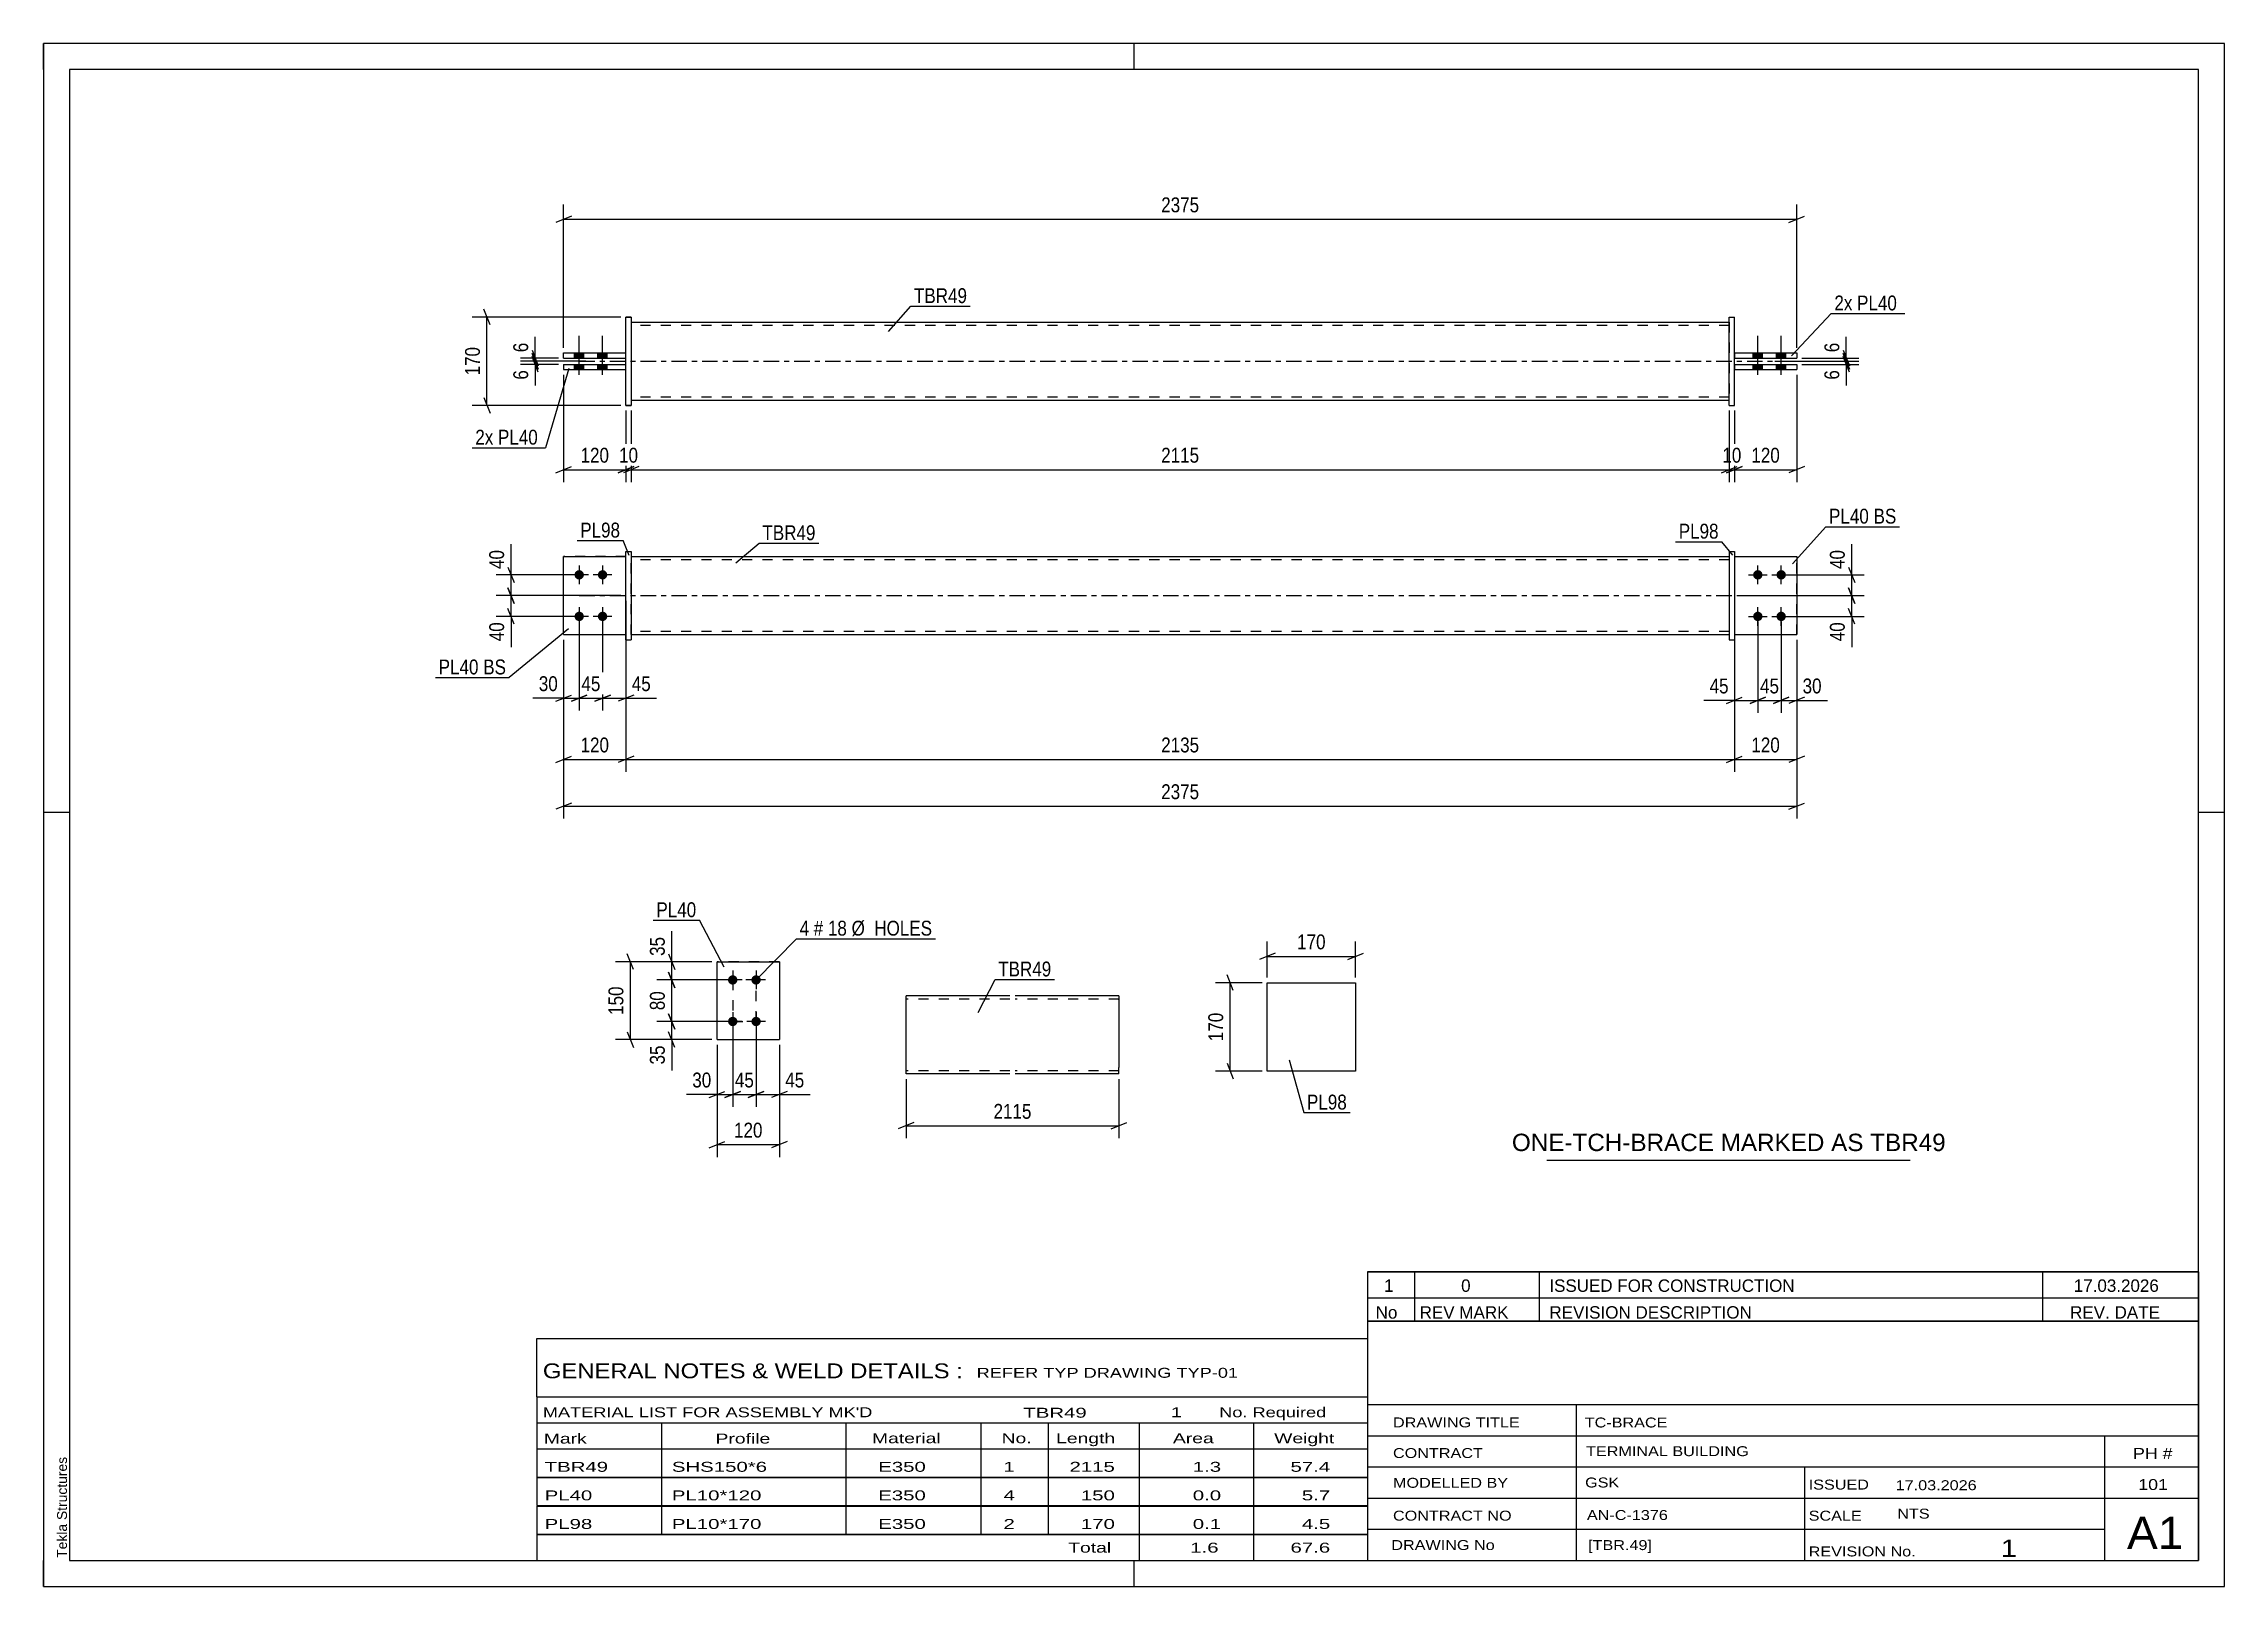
# Model space of a CAD drawing. Header units: millimetres. Extents: x 0 to 420, y 0 to 297.
import ezdxf

# ---------------------------------------------------------------- set-up
doc = ezdxf.new("R2010")
doc.units = ezdxf.units.MM
doc.linetypes.add('DXK_LINE_DOT2', pattern=[3.9198, 1.9599, -1.9599])
doc.linetypes.add('DXK_LINE_DOT3', pattern=[5.9187, 2.979, -0.9799, 0.9799, -0.9799])
doc.styles.add('Arial', font='ARIAL.TTF', dxfattribs={"height": 0.2})
doc.styles.add('Arial Narrow', font='ARIALN.TTF', dxfattribs={"height": 0.2})

# ---------------------------------------------------------------- blocks, each defined once
blk = doc.blocks.new('Unknown-580604737-1163')
at = {"color": 5, "linetype": 'Continuous'}
for p, q in [((420, 297), (0, 297)), ((0, 297), (0, 0)), ((0, 292), (0, 297)), ((210, 292), (210, 297)), ((420, 0), (420, 297)), ((415, 292), (5, 292)), ((5, 292), (5, 5)), ((415, 5), (415, 292)), ((5, 149), (0, 149)), ((420, 149), (415, 149)), ((0, 0), (0, 5)), ((5, 5), (415, 5)), ((210, 0), (210, 5)), ((0, 0), (420, 0))]:
    blk.add_line(p, q, dxfattribs=at)
at = {"color": 174, "linetype": 'Continuous', "style": 'Arial'}
blk.add_text('Tekla Structures', height=1.9102, rotation=90, dxfattribs=at).set_placement((4.5, 5.5))
blk = doc.blocks.new('Part-580604737-1799 - 1791')
at = {"color": 2, "linetype": 'Continuous'}
for p, q in [((325.64, 198.24), (337.64, 198.24)), ((337.64, 198.24), (337.64, 198.24)), ((337.64, 198.24), (337.64, 183.24)), ((325.64, 183.24), (337.64, 183.24)), ((337.64, 183.24), (337.64, 183.24))]:
    blk.add_line(p, q, dxfattribs=at)
at = {"color": 7, "linetype": 'DXK_LINE_DOT2'}
for p, q in [((325.64, 198.24), (325.64, 198.24)), ((325.64, 198.24), (325.64, 183.24)), ((325.64, 198.24), (337.64, 198.24)), ((325.64, 183.24), (337.64, 183.24))]:
    blk.add_line(p, q, dxfattribs=at)
blk = doc.blocks.new('Part-580604737-1804 - 1791')
at = {"color": 7, "linetype": 'DXK_LINE_DOT2'}
for p, q in [((325.64, 198.24), (325.64, 198.24)), ((325.64, 198.24), (325.64, 183.24)), ((325.64, 198.24), (337.64, 198.24)), ((325.64, 198.24), (337.64, 198.24)), ((337.64, 183.24), (337.64, 198.24)), ((325.64, 183.24), (337.64, 183.24)), ((325.64, 183.24), (337.64, 183.24)), ((337.64, 183.24), (337.64, 183.24))]:
    blk.add_line(p, q, dxfattribs=at)
blk = doc.blocks.new('Part-580604737-1809 - 1791')
at = {"color": 2, "linetype": 'Continuous'}
for p, q in [((112.15, 199.24), (113.15, 199.24)), ((112.15, 182.24), (112.15, 199.24)), ((113.15, 199.24), (113.15, 182.24)), ((112.15, 182.24), (113.15, 182.24)), ((112.15, 182.24), (112.15, 182.24))]:
    blk.add_line(p, q, dxfattribs=at)
at = {"color": 7, "linetype": 'DXK_LINE_DOT2'}
for p, q in [((112.15, 199.24), (113.15, 199.24)), ((112.15, 199.24), (112.15, 199.24)), ((113.15, 199.24), (113.15, 199.24)), ((112.15, 182.24), (113.15, 182.24))]:
    blk.add_line(p, q, dxfattribs=at)
blk = doc.blocks.new('Part-580604737-1814 - 1791')
at = {"color": 2, "linetype": 'Continuous'}
for p, q in [((100.15, 198.24), (112.15, 198.24)), ((100.15, 198.24), (100.15, 198.24)), ((100.15, 183.24), (100.15, 198.24)), ((100.15, 183.24), (112.15, 183.24)), ((100.15, 183.24), (100.15, 183.24))]:
    blk.add_line(p, q, dxfattribs=at)
at = {"color": 7, "linetype": 'DXK_LINE_DOT2'}
for p, q in [((112.15, 198.24), (100.15, 198.24)), ((100.15, 198.24), (100.15, 198.24)), ((112.15, 183.24), (112.15, 198.24)), ((100.15, 183.24), (112.15, 183.24)), ((112.15, 183.24), (112.15, 183.24))]:
    blk.add_line(p, q, dxfattribs=at)
blk = doc.blocks.new('Part-580604737-1819 - 1791')
at = {"color": 7, "linetype": 'DXK_LINE_DOT2'}
for p, q in [((100.15, 198.24), (112.15, 198.24)), ((112.15, 198.24), (100.15, 198.24)), ((100.15, 198.24), (100.15, 198.24)), ((100.15, 183.24), (100.15, 198.24)), ((112.15, 183.24), (112.15, 198.24)), ((100.15, 183.24), (112.15, 183.24)), ((100.15, 183.24), (112.15, 183.24)), ((112.15, 183.24), (112.15, 183.24))]:
    blk.add_line(p, q, dxfattribs=at)
blk = doc.blocks.new('Part-580604737-1824 - 1791')
at = {"color": 2, "linetype": 'Continuous'}
for p, q in [((324.64, 199.24), (324.64, 182.24)), ((324.64, 199.24), (325.64, 199.24)), ((325.64, 199.24), (325.64, 199.24)), ((325.64, 199.24), (325.64, 182.24)), ((324.64, 182.24), (325.64, 182.24))]:
    blk.add_line(p, q, dxfattribs=at)
at = {"color": 7, "linetype": 'DXK_LINE_DOT2'}
for p, q in [((324.64, 199.24), (325.64, 199.24)), ((324.64, 182.24), (325.64, 182.24))]:
    blk.add_line(p, q, dxfattribs=at)
blk = doc.blocks.new('Part-580604737-1829 - 1791')
at = {"color": 2, "linetype": 'Continuous'}
for p, q in [((113.15, 198.24), (324.64, 198.24)), ((113.15, 183.24), (324.64, 183.24))]:
    blk.add_line(p, q, dxfattribs=at)
at = {"color": 7, "linetype": 'DXK_LINE_DOT2'}
for p, q in [((113.15, 183.24), (113.15, 198.24)), ((324.64, 197.64), (113.15, 197.64)), ((324.64, 198.24), (324.64, 183.24)), ((324.64, 183.84), (113.15, 183.84))]:
    blk.add_line(p, q, dxfattribs=at)
at = {"color": 7, "linetype": 'DXK_LINE_DOT3'}
blk.add_line((103.15, 190.74), (334.64, 190.74), dxfattribs=at)
blk = doc.blocks.new('Bolt-580604737-1830 - 1791')
at = {"linetype": 'Continuous'}
for points in [[(330.14, 195.64), (330.33, 195.62), (330.51, 195.56), (330.67, 195.46), (330.81, 195.34), (330.92, 195.19), (331, 195.01), (331.04, 194.83), (331.04, 194.64), (331, 194.46), (330.92, 194.29), (330.81, 194.13), (330.67, 194.01), (330.51, 193.91), (330.33, 193.86), (330.14, 193.84), (329.96, 193.86), (329.78, 193.91), (329.62, 194.01), (329.48, 194.13), (329.36, 194.29), (329.29, 194.46), (329.25, 194.64), (329.25, 194.83), (329.29, 195.01), (329.36, 195.19), (329.48, 195.34), (329.62, 195.46), (329.78, 195.56), (329.96, 195.62)], [(334.64, 195.64), (334.83, 195.62), (335.01, 195.56), (335.17, 195.46), (335.31, 195.34), (335.42, 195.19), (335.5, 195.01), (335.54, 194.83), (335.54, 194.64), (335.5, 194.46), (335.42, 194.29), (335.31, 194.13), (335.17, 194.01), (335.01, 193.91), (334.83, 193.86), (334.64, 193.84), (334.46, 193.86), (334.28, 193.91), (334.12, 194.01), (333.98, 194.13), (333.86, 194.29), (333.79, 194.46), (333.75, 194.64), (333.75, 194.83), (333.79, 195.01), (333.86, 195.19), (333.98, 195.34), (334.12, 195.46), (334.28, 195.56), (334.46, 195.62)], [(330.14, 187.64), (330.33, 187.62), (330.51, 187.56), (330.67, 187.46), (330.81, 187.34), (330.92, 187.19), (331, 187.01), (331.04, 186.83), (331.04, 186.64), (331, 186.46), (330.92, 186.29), (330.81, 186.13), (330.67, 186.01), (330.51, 185.91), (330.33, 185.86), (330.14, 185.84), (329.96, 185.86), (329.78, 185.91), (329.62, 186.01), (329.48, 186.13), (329.36, 186.29), (329.29, 186.46), (329.25, 186.64), (329.25, 186.83), (329.29, 187.01), (329.36, 187.19), (329.48, 187.34), (329.62, 187.46), (329.78, 187.56), (329.96, 187.62)], [(334.64, 187.64), (334.83, 187.62), (335.01, 187.56), (335.17, 187.46), (335.31, 187.34), (335.42, 187.19), (335.5, 187.01), (335.54, 186.83), (335.54, 186.64), (335.5, 186.46), (335.42, 186.29), (335.31, 186.13), (335.17, 186.01), (335.01, 185.91), (334.83, 185.86), (334.64, 185.84), (334.46, 185.86), (334.28, 185.91), (334.12, 186.01), (333.98, 186.13), (333.86, 186.29), (333.79, 186.46), (333.75, 186.64), (333.75, 186.83), (333.79, 187.01), (333.86, 187.19), (333.98, 187.34), (334.12, 187.46), (334.28, 187.56), (334.46, 187.62)]]:
    blk.add_hatch(color=1, dxfattribs=at).paths.add_polyline_path(points)
at = {"color": 1, "linetype": 'Continuous'}
for p, q in [((328.34, 194.74), (331.94, 194.74)), ((330.14, 192.94), (330.14, 196.54)), ((332.84, 194.74), (336.44, 194.74)), ((334.64, 192.94), (334.64, 196.54)), ((328.34, 186.74), (331.94, 186.74)), ((330.14, 184.94), (330.14, 188.54)), ((332.84, 186.74), (336.44, 186.74)), ((334.64, 184.94), (334.64, 188.54))]:
    blk.add_line(p, q, dxfattribs=at)
blk = doc.blocks.new('Bolt-580604737-1831 - 1791')
at = {"linetype": 'Continuous'}
for points in [[(103.15, 195.64), (103.34, 195.62), (103.52, 195.56), (103.68, 195.46), (103.82, 195.34), (103.93, 195.19), (104.01, 195.01), (104.05, 194.83), (104.05, 194.64), (104.01, 194.46), (103.93, 194.29), (103.82, 194.13), (103.68, 194.01), (103.52, 193.91), (103.34, 193.86), (103.15, 193.84), (102.97, 193.86), (102.79, 193.91), (102.62, 194.01), (102.48, 194.13), (102.37, 194.29), (102.3, 194.46), (102.26, 194.64), (102.26, 194.83), (102.3, 195.01), (102.37, 195.19), (102.48, 195.34), (102.62, 195.46), (102.79, 195.56), (102.97, 195.62)], [(107.65, 195.64), (107.84, 195.62), (108.02, 195.56), (108.18, 195.46), (108.32, 195.34), (108.43, 195.19), (108.51, 195.01), (108.55, 194.83), (108.55, 194.64), (108.51, 194.46), (108.43, 194.29), (108.32, 194.13), (108.18, 194.01), (108.02, 193.91), (107.84, 193.86), (107.65, 193.84), (107.47, 193.86), (107.29, 193.91), (107.12, 194.01), (106.98, 194.13), (106.87, 194.29), (106.8, 194.46), (106.76, 194.64), (106.76, 194.83), (106.8, 195.01), (106.87, 195.19), (106.98, 195.34), (107.12, 195.46), (107.29, 195.56), (107.47, 195.62)], [(103.15, 187.64), (103.34, 187.62), (103.52, 187.56), (103.68, 187.46), (103.82, 187.34), (103.93, 187.19), (104.01, 187.01), (104.05, 186.83), (104.05, 186.64), (104.01, 186.46), (103.93, 186.29), (103.82, 186.13), (103.68, 186.01), (103.52, 185.91), (103.34, 185.86), (103.15, 185.84), (102.97, 185.86), (102.79, 185.91), (102.62, 186.01), (102.48, 186.13), (102.37, 186.29), (102.3, 186.46), (102.26, 186.64), (102.26, 186.83), (102.3, 187.01), (102.37, 187.19), (102.48, 187.34), (102.62, 187.46), (102.79, 187.56), (102.97, 187.62)], [(107.65, 187.64), (107.84, 187.62), (108.02, 187.56), (108.18, 187.46), (108.32, 187.34), (108.43, 187.19), (108.51, 187.01), (108.55, 186.83), (108.55, 186.64), (108.51, 186.46), (108.43, 186.29), (108.32, 186.13), (108.18, 186.01), (108.02, 185.91), (107.84, 185.86), (107.65, 185.84), (107.47, 185.86), (107.29, 185.91), (107.12, 186.01), (106.98, 186.13), (106.87, 186.29), (106.8, 186.46), (106.76, 186.64), (106.76, 186.83), (106.8, 187.01), (106.87, 187.19), (106.98, 187.34), (107.12, 187.46), (107.29, 187.56), (107.47, 187.62)]]:
    blk.add_hatch(color=1, dxfattribs=at).paths.add_polyline_path(points)
at = {"color": 1, "linetype": 'Continuous'}
for p, q in [((104.95, 194.74), (101.35, 194.74)), ((103.15, 196.54), (103.15, 192.94)), ((109.45, 194.74), (105.85, 194.74)), ((107.65, 196.54), (107.65, 192.94)), ((104.95, 186.74), (101.35, 186.74)), ((103.15, 188.54), (103.15, 184.94)), ((109.45, 186.74), (105.85, 186.74)), ((107.65, 188.54), (107.65, 184.94))]:
    blk.add_line(p, q, dxfattribs=at)
blk = doc.blocks.new('Bolt-580604737-2098 - 2086')
at = {"linetype": 'Continuous'}
for points in [[(102.25, 236.46), (104.05, 236.46), (104.05, 237.46), (102.25, 237.46)], [(102.25, 236.46), (104.05, 236.46), (104.05, 237.46), (102.25, 237.46)], [(102.25, 234.26), (104.05, 234.26), (104.05, 235.26), (102.25, 235.26)], [(102.25, 234.26), (104.05, 234.26), (104.05, 235.26), (102.25, 235.26)], [(106.75, 236.46), (108.55, 236.46), (108.55, 237.46), (106.75, 237.46)], [(106.75, 236.46), (108.55, 236.46), (108.55, 237.46), (106.75, 237.46)], [(106.75, 234.26), (108.55, 234.26), (108.55, 235.26), (106.75, 235.26)], [(106.75, 234.26), (108.55, 234.26), (108.55, 235.26), (106.75, 235.26)]]:
    blk.add_hatch(color=1, dxfattribs=at).paths.add_polyline_path(points)
at = {"color": 1, "linetype": 'Continuous'}
for p, q in [((103.15, 233.26), (103.15, 240.76)), ((103.15, 233.26), (103.15, 240.76)), ((107.65, 233.26), (107.65, 240.76)), ((107.65, 233.26), (107.65, 240.76)), ((102.25, 236.46), (102.25, 237.46)), ((102.25, 236.46), (102.25, 237.46)), ((102.25, 234.26), (102.25, 235.26)), ((102.25, 234.26), (102.25, 235.26)), ((104.05, 236.46), (104.05, 237.46)), ((104.05, 236.46), (104.05, 237.46)), ((104.05, 234.26), (104.05, 235.26)), ((104.05, 234.26), (104.05, 235.26)), ((106.75, 236.46), (106.75, 237.46)), ((106.75, 236.46), (106.75, 237.46)), ((106.75, 234.26), (106.75, 235.26)), ((106.75, 234.26), (106.75, 235.26)), ((108.55, 236.46), (108.55, 237.46)), ((108.55, 236.46), (108.55, 237.46)), ((108.55, 234.26), (108.55, 235.26)), ((108.55, 234.26), (108.55, 235.26))]:
    blk.add_line(p, q, dxfattribs=at)
blk = doc.blocks.new('Part-580604737-2115 - 2086')
at = {"color": 2, "linetype": 'Continuous'}
for p, q in [((100.15, 235.26), (112.15, 235.26)), ((100.15, 235.26), (100.15, 234.26)), ((100.15, 234.26), (112.15, 234.26))]:
    blk.add_line(p, q, dxfattribs=at)
at = {"color": 7, "linetype": 'DXK_LINE_DOT2'}
for p, q in [((100.15, 235.26), (112.15, 235.26)), ((112.15, 234.26), (112.15, 235.26)), ((100.15, 234.26), (112.15, 234.26))]:
    blk.add_line(p, q, dxfattribs=at)
blk = doc.blocks.new('Bolt-580604737-2099 - 2086')
at = {"linetype": 'Continuous'}
for points in [[(331.04, 237.46), (329.24, 237.46), (329.24, 236.46), (331.04, 236.46)], [(331.04, 237.46), (329.24, 237.46), (329.24, 236.46), (331.04, 236.46)], [(331.04, 235.26), (329.24, 235.26), (329.24, 234.26), (331.04, 234.26)], [(331.04, 235.26), (329.24, 235.26), (329.24, 234.26), (331.04, 234.26)], [(335.54, 237.46), (333.74, 237.46), (333.74, 236.46), (335.54, 236.46)], [(335.54, 237.46), (333.74, 237.46), (333.74, 236.46), (335.54, 236.46)], [(335.54, 235.26), (333.74, 235.26), (333.74, 234.26), (335.54, 234.26)], [(335.54, 235.26), (333.74, 235.26), (333.74, 234.26), (335.54, 234.26)]]:
    blk.add_hatch(color=1, dxfattribs=at).paths.add_polyline_path(points)
at = {"color": 1, "linetype": 'Continuous'}
for p, q in [((330.14, 233.26), (330.14, 240.76)), ((330.14, 233.26), (330.14, 240.76)), ((334.64, 233.26), (334.64, 240.76)), ((334.64, 233.26), (334.64, 240.76)), ((329.24, 236.46), (329.24, 237.46)), ((329.24, 236.46), (329.24, 237.46)), ((329.24, 234.26), (329.24, 235.26)), ((329.24, 234.26), (329.24, 235.26)), ((331.04, 236.46), (331.04, 237.46)), ((331.04, 236.46), (331.04, 237.46)), ((331.04, 234.26), (331.04, 235.26)), ((331.04, 234.26), (331.04, 235.26)), ((333.74, 236.46), (333.74, 237.46)), ((333.74, 236.46), (333.74, 237.46)), ((333.74, 234.26), (333.74, 235.26)), ((333.74, 234.26), (333.74, 235.26)), ((335.54, 236.46), (335.54, 237.46)), ((335.54, 236.46), (335.54, 237.46)), ((335.54, 234.26), (335.54, 235.26)), ((335.54, 234.26), (335.54, 235.26))]:
    blk.add_line(p, q, dxfattribs=at)
blk = doc.blocks.new('Part-580604737-2104 - 2086')
at = {"color": 2, "linetype": 'Continuous'}
for p, q in [((113.15, 243.36), (324.64, 243.36)), ((113.15, 228.36), (324.64, 228.36))]:
    blk.add_line(p, q, dxfattribs=at)
at = {"color": 7, "linetype": 'DXK_LINE_DOT2'}
for p, q in [((113.15, 243.36), (113.15, 228.36)), ((324.64, 242.76), (113.15, 242.76)), ((324.64, 243.36), (324.64, 228.36)), ((324.64, 228.96), (113.15, 228.96))]:
    blk.add_line(p, q, dxfattribs=at)
at = {"color": 7, "linetype": 'DXK_LINE_DOT3'}
blk.add_line((103.15, 235.86), (334.64, 235.86), dxfattribs=at)
blk = doc.blocks.new('Part-580604737-2105 - 2086')
at = {"color": 2, "linetype": 'Continuous'}
for p, q in [((324.64, 227.36), (324.64, 244.36)), ((324.64, 244.36), (325.64, 244.36)), ((325.64, 244.36), (325.64, 244.36)), ((325.64, 227.36), (325.64, 244.36)), ((324.64, 227.36), (324.64, 227.36)), ((324.64, 227.36), (325.64, 227.36))]:
    blk.add_line(p, q, dxfattribs=at)
at = {"color": 7, "linetype": 'DXK_LINE_DOT2'}
for p, q in [((324.64, 244.36), (325.64, 244.36)), ((325.64, 244.36), (325.64, 244.36)), ((324.64, 227.36), (325.64, 227.36))]:
    blk.add_line(p, q, dxfattribs=at)
blk = doc.blocks.new('Part-580604737-2110 - 2086')
at = {"color": 2, "linetype": 'Continuous'}
for p, q in [((100.15, 237.46), (112.15, 237.46)), ((100.15, 236.46), (100.15, 237.46)), ((100.15, 236.46), (112.15, 236.46))]:
    blk.add_line(p, q, dxfattribs=at)
at = {"color": 7, "linetype": 'DXK_LINE_DOT2'}
for p, q in [((100.15, 237.46), (112.15, 237.46)), ((100.15, 236.46), (112.15, 236.46)), ((112.15, 236.46), (112.15, 237.46))]:
    blk.add_line(p, q, dxfattribs=at)
blk = doc.blocks.new('Part-580604737-2116 - 2086')
at = {"color": 2, "linetype": 'Continuous'}
for p, q in [((112.15, 244.36), (113.15, 244.36)), ((112.15, 244.36), (112.15, 244.36)), ((112.15, 227.36), (112.15, 244.36)), ((113.15, 244.36), (113.15, 244.36)), ((113.15, 244.36), (113.15, 227.36)), ((113.15, 227.36), (112.15, 227.36)), ((112.15, 227.36), (112.15, 227.36)), ((113.15, 227.36), (113.15, 227.36))]:
    blk.add_line(p, q, dxfattribs=at)
at = {"color": 7, "linetype": 'DXK_LINE_DOT2'}
for p, q in [((113.15, 244.36), (112.15, 244.36)), ((112.15, 244.36), (112.15, 244.36)), ((112.15, 227.36), (113.15, 227.36))]:
    blk.add_line(p, q, dxfattribs=at)
blk = doc.blocks.new('Part-580604737-2121 - 2086')
at = {"color": 2, "linetype": 'Continuous'}
for p, q in [((325.64, 237.46), (337.64, 237.46)), ((325.64, 236.46), (337.64, 236.46)), ((337.64, 237.46), (337.64, 237.46)), ((337.64, 237.46), (337.64, 236.46))]:
    blk.add_line(p, q, dxfattribs=at)
at = {"color": 7, "linetype": 'DXK_LINE_DOT2'}
for p, q in [((325.64, 237.46), (325.64, 236.46)), ((325.64, 237.46), (337.64, 237.46)), ((325.64, 236.46), (337.64, 236.46)), ((337.64, 237.46), (337.64, 237.46))]:
    blk.add_line(p, q, dxfattribs=at)
blk = doc.blocks.new('Part-580604737-2126 - 2086')
at = {"color": 2, "linetype": 'Continuous'}
for p, q in [((325.64, 235.26), (337.64, 235.26)), ((337.64, 235.26), (337.64, 235.26)), ((337.64, 235.26), (337.64, 234.26)), ((325.64, 234.26), (337.64, 234.26))]:
    blk.add_line(p, q, dxfattribs=at)
at = {"color": 7, "linetype": 'DXK_LINE_DOT2'}
for p, q in [((325.64, 235.26), (325.64, 234.26)), ((325.64, 235.26), (337.64, 235.26)), ((325.64, 234.26), (337.64, 234.26))]:
    blk.add_line(p, q, dxfattribs=at)
blk = doc.blocks.new('Bolt-580604737-1444 - 1410')
at = {"linetype": 'Continuous'}
for points in [[(132.71, 115.85), (132.53, 115.87), (132.35, 115.93), (132.19, 116.02), (132.05, 116.15), (131.93, 116.3), (131.86, 116.47), (131.82, 116.66), (131.82, 116.84), (131.86, 117.03), (131.93, 117.2), (132.05, 117.35), (132.19, 117.48), (132.35, 117.57), (132.53, 117.63), (132.71, 117.65), (132.9, 117.63), (133.08, 117.57), (133.24, 117.48), (133.38, 117.35), (133.49, 117.2), (133.57, 117.03), (133.61, 116.84), (133.61, 116.66), (133.57, 116.47), (133.49, 116.3), (133.38, 116.15), (133.24, 116.02), (133.08, 115.93), (132.9, 115.87)], [(137.21, 115.85), (137.03, 115.87), (136.85, 115.93), (136.69, 116.02), (136.55, 116.15), (136.43, 116.3), (136.36, 116.47), (136.32, 116.66), (136.32, 116.84), (136.36, 117.03), (136.43, 117.2), (136.55, 117.35), (136.69, 117.48), (136.85, 117.57), (137.03, 117.63), (137.21, 117.65), (137.4, 117.63), (137.58, 117.57), (137.74, 117.48), (137.88, 117.35), (137.99, 117.2), (138.07, 117.03), (138.11, 116.84), (138.11, 116.66), (138.07, 116.47), (137.99, 116.3), (137.88, 116.15), (137.74, 116.02), (137.58, 115.93), (137.4, 115.87)], [(132.71, 107.85), (132.53, 107.87), (132.35, 107.93), (132.19, 108.02), (132.05, 108.15), (131.93, 108.3), (131.86, 108.47), (131.82, 108.66), (131.82, 108.84), (131.86, 109.03), (131.93, 109.2), (132.05, 109.35), (132.19, 109.48), (132.35, 109.57), (132.53, 109.63), (132.71, 109.65), (132.9, 109.63), (133.08, 109.57), (133.24, 109.48), (133.38, 109.35), (133.49, 109.2), (133.57, 109.03), (133.61, 108.84), (133.61, 108.66), (133.57, 108.47), (133.49, 108.3), (133.38, 108.15), (133.24, 108.02), (133.08, 107.93), (132.9, 107.87)], [(137.21, 107.85), (137.03, 107.87), (136.85, 107.93), (136.69, 108.02), (136.55, 108.15), (136.43, 108.3), (136.36, 108.47), (136.32, 108.66), (136.32, 108.84), (136.36, 109.03), (136.43, 109.2), (136.55, 109.35), (136.69, 109.48), (136.85, 109.57), (137.03, 109.63), (137.21, 109.65), (137.4, 109.63), (137.58, 109.57), (137.74, 109.48), (137.88, 109.35), (137.99, 109.2), (138.07, 109.03), (138.11, 108.84), (138.11, 108.66), (138.07, 108.47), (137.99, 108.3), (137.88, 108.15), (137.74, 108.02), (137.58, 107.93), (137.4, 107.87)]]:
    blk.add_hatch(color=1, dxfattribs=at).paths.add_polyline_path(points)
at = {"color": 1, "linetype": 'Continuous'}
for p, q in [((132.71, 118.55), (132.71, 114.95)), ((137.21, 118.55), (137.21, 114.95)), ((134.51, 116.75), (130.91, 116.75)), ((139.01, 116.75), (135.41, 116.75)), ((132.71, 110.55), (132.71, 106.95)), ((137.21, 110.55), (137.21, 106.95)), ((134.51, 108.75), (130.91, 108.75)), ((139.01, 108.75), (135.41, 108.75))]:
    blk.add_line(p, q, dxfattribs=at)
blk = doc.blocks.new('Part-580604737-1459 - 1410')
at = {"color": 2, "linetype": 'Continuous'}
for p, q in [((129.71, 120.25), (141.71, 120.25)), ((129.71, 120.25), (129.71, 120.25)), ((129.71, 105.25), (129.71, 120.25)), ((141.71, 120.25), (141.71, 120.25)), ((141.71, 120.25), (141.71, 105.25)), ((129.71, 105.25), (141.71, 105.25)), ((129.71, 105.25), (129.71, 105.25)), ((141.71, 105.25), (141.71, 105.25))]:
    blk.add_line(p, q, dxfattribs=at)
at = {"color": 7, "linetype": 'DXK_LINE_DOT2'}
for p, q in [((141.71, 120.25), (129.71, 120.25)), ((129.71, 105.25), (141.71, 105.25)), ((141.71, 105.25), (141.71, 105.25))]:
    blk.add_line(p, q, dxfattribs=at)
blk = doc.blocks.new('Part-580604737-1390 - 1374')
at = {"color": 2, "linetype": 'Continuous'}
for p, q in [((235.67, 116.2), (252.67, 116.2)), ((235.67, 99.2), (235.67, 116.2)), ((252.67, 116.2), (252.67, 99.2)), ((252.67, 99.2), (235.67, 99.2))]:
    blk.add_line(p, q, dxfattribs=at)
blk = doc.blocks.new('Part-580604737-1275 - 1255')
at = {"color": 2, "linetype": 'Continuous'}
for p, q in [((186.11, 113.67), (166.11, 113.67)), ((166.11, 98.76), (166.11, 113.67)), ((207.11, 113.67), (187.11, 113.67)), ((207.11, 113.67), (207.11, 99.87)), ((166.11, 98.67), (166.11, 98.76)), ((186.11, 98.67), (166.11, 98.67)), ((207.11, 98.67), (187.11, 98.67)), ((207.11, 98.67), (207.11, 99.87))]:
    blk.add_line(p, q, dxfattribs=at)
at = {"color": 7, "linetype": 'DXK_LINE_DOT2'}
for p, q in [((186.11, 113.07), (166.11, 113.07)), ((207.11, 113.07), (187.11, 113.07)), ((207.11, 113.07), (207.11, 113.02)), ((207.11, 113.02), (207.11, 113.07)), ((207.11, 112.93), (207.11, 113.02)), ((207.11, 113.02), (207.11, 112.93)), ((166.11, 99.27), (166.11, 99.31)), ((186.11, 99.27), (166.11, 99.27)), ((207.11, 99.27), (187.11, 99.27)), ((207.11, 99.31), (207.11, 99.64)), ((207.11, 99.27), (207.11, 99.31))]:
    blk.add_line(p, q, dxfattribs=at)
blk = doc.blocks.new('Rectangle-580604737-1568 - 1410')
at = {"color": 1, "linetype": 'DXK_LINE_DOT2'}
blk.add_lwpolyline([(132.71, 108.75), (137.21, 108.75), (137.21, 116.75), (132.71, 116.75), (132.71, 108.75)], close=True, dxfattribs=at)
blk = doc.blocks.new('StraightDimension-580604737-3175 - 1791')
at = {"color": 7, "linetype": 'Continuous'}
for p, q in [((107.65, 185.74), (107.65, 168.6)), ((112.15, 182.24), (112.15, 168.6)), ((106.15, 170.4), (109.15, 171.6)), ((107.65, 171), (112.15, 171)), ((113.65, 171.6), (110.65, 170.4))]:
    blk.add_line(p, q, dxfattribs=at)
at = {"color": 0}
blk.add_wipeout([(117.53, 171.75), (117.53, 175.95), (112.68, 175.95), (112.68, 171.75)], dxfattribs=at)
at = {"color": 7, "linetype": 'Continuous'}
blk.add_line((112.15, 171), (118.06, 171), dxfattribs=at)
blk.add_line((112.15, 171), (118.06, 171), dxfattribs=at)
at = {"color": 3, "style": 'Arial Narrow'}
blk.add_text('45', height=2.863, dxfattribs=at).set_placement((113.28, 172.35))
blk = doc.blocks.new('StraightDimension-580604737-1850 - 1791')
at = {"color": 7, "linetype": 'Continuous'}
for p, q in [((330.14, 185.74), (330.14, 168.16)), ((334.64, 185.74), (334.64, 168.16)), ((328.64, 169.96), (331.64, 171.16)), ((330.14, 170.56), (334.64, 170.56)), ((336.14, 171.16), (333.14, 169.96))]:
    blk.add_line(p, q, dxfattribs=at)
at = {"color": 0}
blk.add_wipeout([(334.82, 171.31), (334.82, 175.51), (329.97, 175.51), (329.97, 171.31)], dxfattribs=at)
at = {"color": 3, "style": 'Arial Narrow'}
blk.add_text('45', height=2.863, dxfattribs=at).set_placement((330.57, 171.91))
blk = doc.blocks.new('StraightDimension-580604737-1863 - 1791')
at = {"color": 7, "linetype": 'Continuous'}
for p, q in [((330.14, 185.74), (330.14, 168.16)), ((325.64, 182.24), (325.64, 168.16)), ((324.14, 169.96), (327.14, 171.16)), ((325.64, 170.56), (330.14, 170.56)), ((331.64, 171.16), (328.64, 169.96))]:
    blk.add_line(p, q, dxfattribs=at)
at = {"color": 0}
blk.add_wipeout([(325.12, 171.31), (325.12, 175.51), (320.26, 175.51), (320.26, 171.31)], dxfattribs=at)
at = {"color": 7, "linetype": 'Continuous'}
blk.add_line((325.64, 170.56), (319.74, 170.56), dxfattribs=at)
blk.add_line((325.64, 170.56), (319.74, 170.56), dxfattribs=at)
at = {"color": 3, "style": 'Arial Narrow'}
blk.add_text('45', height=2.863, dxfattribs=at).set_placement((320.86, 171.91))
blk = doc.blocks.new('StraightDimension-580604737-3176 - 1791')
at = {"color": 7, "linetype": 'Continuous'}
for p, q in [((103.15, 185.74), (103.15, 168.6)), ((107.65, 185.74), (107.65, 168.6)), ((101.65, 170.4), (104.65, 171.6)), ((103.15, 171), (107.65, 171)), ((109.15, 171.6), (106.15, 170.4))]:
    blk.add_line(p, q, dxfattribs=at)
at = {"color": 0}
blk.add_wipeout([(107.83, 171.75), (107.83, 175.95), (102.98, 175.95), (102.98, 171.75)], dxfattribs=at)
at = {"color": 3, "style": 'Arial Narrow'}
blk.add_text('45', height=2.863, dxfattribs=at).set_placement((103.58, 172.35))
blk = doc.blocks.new('StraightDimension-580604737-1953 - 1791')
at = {"color": 7, "linetype": 'Continuous'}
for p, q in [((112.15, 189.74), (112.15, 156.8)), ((100.15, 182.24), (100.15, 156.8)), ((98.65, 158.6), (101.65, 159.8)), ((113.65, 159.8), (110.65, 158.6)), ((100.15, 159.2), (112.15, 159.2))]:
    blk.add_line(p, q, dxfattribs=at)
at = {"color": 0}
blk.add_wipeout([(109.5, 159.95), (109.5, 164.15), (102.81, 164.15), (102.81, 159.95)], dxfattribs=at)
at = {"color": 3, "style": 'Arial Narrow'}
blk.add_text('120', height=2.863, dxfattribs=at).set_placement((103.41, 160.55))
blk = doc.blocks.new('StraightDimension-580604737-1834 - 1791')
at = {"color": 7, "linetype": 'Continuous'}
for p, q in [((334.64, 185.74), (334.64, 168.16)), ((337.64, 182.24), (337.64, 168.16)), ((333.14, 169.96), (336.14, 171.16)), ((334.64, 170.56), (337.64, 170.56)), ((339.14, 171.16), (336.14, 169.96))]:
    blk.add_line(p, q, dxfattribs=at)
at = {"color": 0}
blk.add_wipeout([(343.03, 171.31), (343.03, 175.51), (338.17, 175.51), (338.17, 171.31)], dxfattribs=at)
at = {"color": 7, "linetype": 'Continuous'}
blk.add_line((337.64, 170.56), (343.55, 170.56), dxfattribs=at)
blk.add_line((337.64, 170.56), (343.55, 170.56), dxfattribs=at)
at = {"color": 3, "style": 'Arial Narrow'}
blk.add_text('30', height=2.863, dxfattribs=at).set_placement((338.77, 171.91))
blk = doc.blocks.new('StraightDimension-580604737-1880 - 1791')
at = {"color": 7, "linetype": 'Continuous'}
for p, q in [((100.15, 182.24), (100.15, 147.8)), ((337.64, 182.24), (337.64, 147.8)), ((101.65, 150.8), (98.65, 149.6)), ((100.15, 150.2), (337.64, 150.2)), ((336.14, 149.6), (339.14, 150.8))]:
    blk.add_line(p, q, dxfattribs=at)
at = {"color": 0}
blk.add_wipeout([(223.15, 150.95), (223.15, 155.15), (214.64, 155.15), (214.64, 150.95)], dxfattribs=at)
at = {"color": 3, "style": 'Arial Narrow'}
blk.add_text('2375', height=2.863, dxfattribs=at).set_placement((215.24, 151.55))
blk = doc.blocks.new('StraightDimension-580604737-1900 - 1791')
at = {"color": 7, "linetype": 'Continuous'}
for p, q in [((335.64, 194.74), (350.63, 194.74)), ((347.63, 196.24), (348.83, 193.24)), ((348.23, 190.74), (348.23, 194.74)), ((326.64, 190.74), (350.63, 190.74)), ((348.83, 189.24), (347.63, 192.24))]:
    blk.add_line(p, q, dxfattribs=at)
at = {"color": 0}
blk.add_wipeout([(347.48, 200.12), (343.28, 200.12), (343.28, 195.26), (347.48, 195.26)], dxfattribs=at)
at = {"color": 7, "linetype": 'Continuous'}
blk.add_line((348.23, 194.74), (348.23, 200.64), dxfattribs=at)
blk.add_line((348.23, 194.74), (348.23, 200.64), dxfattribs=at)
at = {"color": 3, "style": 'Arial Narrow'}
blk.add_text('40', height=2.863, rotation=90.0002, dxfattribs=at).set_placement((346.88, 195.86))
blk = doc.blocks.new('StraightDimension-580604737-2037 - 1791')
at = {"color": 7, "linetype": 'Continuous'}
for p, q in [((102.15, 194.74), (87.18, 194.74)), ((89.43, 196.24), (90.63, 193.24)), ((90.03, 190.74), (90.03, 194.74)), ((111.15, 190.74), (87.18, 190.74)), ((90.63, 189.24), (89.43, 192.24))]:
    blk.add_line(p, q, dxfattribs=at)
at = {"color": 0}
blk.add_wipeout([(89.28, 200.12), (85.08, 200.12), (85.08, 195.26), (89.28, 195.26)], dxfattribs=at)
at = {"color": 7, "linetype": 'Continuous'}
blk.add_line((90.03, 194.74), (90.03, 200.64), dxfattribs=at)
blk.add_line((90.03, 194.74), (90.03, 200.64), dxfattribs=at)
at = {"color": 3, "style": 'Arial Narrow'}
blk.add_text('40', height=2.863, rotation=90.0002, dxfattribs=at).set_placement((88.68, 195.86))
blk = doc.blocks.new('StraightDimension-580604737-1909 - 1791')
at = {"color": 7, "linetype": 'Continuous'}
for p, q in [((326.64, 190.74), (350.63, 190.74)), ((347.63, 192.24), (348.83, 189.24)), ((348.23, 186.74), (348.23, 190.74)), ((335.64, 186.74), (350.63, 186.74)), ((348.83, 185.24), (347.63, 188.24))]:
    blk.add_line(p, q, dxfattribs=at)
at = {"color": 0}
blk.add_wipeout([(347.48, 186.21), (343.28, 186.21), (343.28, 181.35), (347.48, 181.35)], dxfattribs=at)
at = {"color": 7, "linetype": 'Continuous'}
blk.add_line((348.23, 186.74), (348.23, 180.83), dxfattribs=at)
blk.add_line((348.23, 186.74), (348.23, 180.83), dxfattribs=at)
at = {"color": 3, "style": 'Arial Narrow'}
blk.add_text('40', height=2.863, rotation=90.0002, dxfattribs=at).set_placement((346.88, 181.95))
blk = doc.blocks.new('StraightDimension-580604737-1919 - 1791')
at = {"color": 7, "linetype": 'Continuous'}
for p, q in [((325.64, 182.24), (325.64, 156.8)), ((337.64, 182.24), (337.64, 156.8)), ((324.14, 158.6), (327.14, 159.8)), ((339.14, 159.8), (336.14, 158.6)), ((325.64, 159.2), (337.64, 159.2))]:
    blk.add_line(p, q, dxfattribs=at)
at = {"color": 0}
blk.add_wipeout([(334.99, 159.95), (334.99, 164.15), (328.3, 164.15), (328.3, 159.95)], dxfattribs=at)
at = {"color": 3, "style": 'Arial Narrow'}
blk.add_text('120', height=2.863, dxfattribs=at).set_placement((328.9, 160.55))
blk = doc.blocks.new('StraightDimension-580604737-1938 - 1791')
at = {"color": 7, "linetype": 'Continuous'}
for p, q in [((112.15, 189.74), (112.15, 156.8)), ((325.64, 182.24), (325.64, 156.8)), ((113.65, 159.8), (110.65, 158.6)), ((324.14, 158.6), (327.14, 159.8)), ((112.15, 159.2), (325.64, 159.2))]:
    blk.add_line(p, q, dxfattribs=at)
at = {"color": 0}
blk.add_wipeout([(223.15, 159.95), (223.15, 164.15), (214.64, 164.15), (214.64, 159.95)], dxfattribs=at)
at = {"color": 3, "style": 'Arial Narrow'}
blk.add_text('2135', height=2.863, dxfattribs=at).set_placement((215.24, 160.55))
blk = doc.blocks.new('StraightDimension-580604737-2046 - 1791')
at = {"color": 7, "linetype": 'Continuous'}
for p, q in [((111.15, 190.74), (87.18, 190.74)), ((89.43, 192.24), (90.63, 189.24)), ((90.03, 186.74), (90.03, 190.74)), ((102.15, 186.74), (87.18, 186.74)), ((90.63, 185.24), (89.43, 188.24))]:
    blk.add_line(p, q, dxfattribs=at)
at = {"color": 0}
blk.add_wipeout([(89.28, 186.21), (85.08, 186.21), (85.08, 181.35), (89.28, 181.35)], dxfattribs=at)
at = {"color": 7, "linetype": 'Continuous'}
blk.add_line((90.03, 186.74), (90.03, 180.83), dxfattribs=at)
blk.add_line((90.03, 186.74), (90.03, 180.83), dxfattribs=at)
at = {"color": 3, "style": 'Arial Narrow'}
blk.add_text('40', height=2.863, rotation=90.0002, dxfattribs=at).set_placement((88.68, 181.95))
blk = doc.blocks.new('StraightDimension-580604737-3177 - 1791')
at = {"color": 7, "linetype": 'Continuous'}
for p, q in [((103.15, 185.74), (103.15, 168.6)), ((100.15, 182.24), (100.15, 168.6)), ((98.65, 170.4), (101.65, 171.6)), ((100.15, 171), (103.15, 171)), ((104.65, 171.6), (101.65, 170.4))]:
    blk.add_line(p, q, dxfattribs=at)
at = {"color": 0}
blk.add_wipeout([(99.63, 171.75), (99.63, 175.95), (94.77, 175.95), (94.77, 171.75)], dxfattribs=at)
at = {"color": 7, "linetype": 'Continuous'}
blk.add_line((100.15, 171), (94.25, 171), dxfattribs=at)
blk.add_line((100.15, 171), (94.25, 171), dxfattribs=at)
at = {"color": 3, "style": 'Arial Narrow'}
blk.add_text('30', height=2.863, dxfattribs=at).set_placement((95.37, 172.35))
blk = doc.blocks.new('StraightDimension-580604737-3303 - 2086')
at = {"color": 7, "linetype": 'Continuous'}
for p, q in [((111.15, 244.36), (82.53, 244.36)), ((85.98, 242.86), (84.78, 245.86)), ((85.38, 227.36), (85.38, 244.36)), ((111.15, 227.36), (82.53, 227.36)), ((84.78, 228.86), (85.98, 225.86))]:
    blk.add_line(p, q, dxfattribs=at)
at = {"color": 0}
blk.add_wipeout([(84.63, 239.21), (80.43, 239.21), (80.43, 232.52), (84.63, 232.52)], dxfattribs=at)
at = {"color": 3, "style": 'Arial Narrow'}
blk.add_text('170', height=2.863, rotation=90.0002, dxfattribs=at).set_placement((84.03, 233.12))
blk = doc.blocks.new('StraightDimension-580604737-2804 - 2086')
at = {"color": 7, "linetype": 'Continuous'}
for p, q in [((100.15, 233.26), (100.15, 212.58)), ((112.15, 226.36), (112.15, 212.58)), ((98.65, 214.38), (101.65, 215.58)), ((100.15, 214.98), (112.15, 214.98)), ((113.65, 215.58), (110.65, 214.38))]:
    blk.add_line(p, q, dxfattribs=at)
at = {"color": 0}
blk.add_wipeout([(109.5, 215.73), (109.5, 219.93), (102.81, 219.93), (102.81, 215.73)], dxfattribs=at)
at = {"color": 3, "style": 'Arial Narrow'}
blk.add_text('120', height=2.863, dxfattribs=at).set_placement((103.41, 216.33))
blk = doc.blocks.new('StraightDimension-580604737-2800 - 2086')
at = {"color": 7, "linetype": 'Continuous'}
for p, q in [((337.64, 233.26), (337.64, 212.58)), ((325.64, 226.36), (325.64, 212.58)), ((324.14, 214.38), (327.14, 215.58)), ((325.64, 214.98), (337.64, 214.98)), ((339.14, 215.58), (336.14, 214.38))]:
    blk.add_line(p, q, dxfattribs=at)
at = {"color": 0}
blk.add_wipeout([(334.99, 215.73), (334.99, 219.93), (328.3, 219.93), (328.3, 215.73)], dxfattribs=at)
at = {"color": 3, "style": 'Arial Narrow'}
blk.add_text('120', height=2.863, dxfattribs=at).set_placement((328.9, 216.33))
blk = doc.blocks.new('StraightDimension-580604737-2234 - 2086')
at = {"color": 7, "linetype": 'Continuous'}
for p, q in [((333.39, 235.86), (349.58, 235.86)), ((338.64, 236.46), (349.58, 236.46)), ((346.58, 237.96), (347.78, 234.96)), ((347.78, 234.36), (346.58, 237.36)), ((347.18, 235.86), (347.18, 236.46))]:
    blk.add_line(p, q, dxfattribs=at)
at = {"color": 0}
blk.add_wipeout([(346.43, 240.02), (342.23, 240.02), (342.23, 236.99), (346.43, 236.99)], dxfattribs=at)
at = {"color": 7, "linetype": 'Continuous'}
blk.add_line((347.18, 236.46), (347.18, 240.54), dxfattribs=at)
blk.add_line((347.18, 236.46), (347.18, 240.54), dxfattribs=at)
at = {"color": 3, "style": 'Arial Narrow'}
blk.add_text('6', height=2.86, rotation=90.0002, dxfattribs=at).set_placement((345.83, 237.59))
blk = doc.blocks.new('StraightDimension-580604737-2241 - 2086')
at = {"color": 7, "linetype": 'Continuous'}
for p, q in [((333.39, 235.86), (349.58, 235.86)), ((338.64, 235.26), (349.58, 235.26)), ((346.58, 237.36), (347.78, 234.36)), ((347.78, 233.76), (346.58, 236.76)), ((347.18, 235.26), (347.18, 235.86))]:
    blk.add_line(p, q, dxfattribs=at)
at = {"color": 0}
blk.add_wipeout([(346.43, 234.74), (342.23, 234.74), (342.23, 231.71), (346.43, 231.71)], dxfattribs=at)
at = {"color": 7, "linetype": 'Continuous'}
blk.add_line((347.18, 235.26), (347.18, 231.19), dxfattribs=at)
blk.add_line((347.18, 235.26), (347.18, 231.19), dxfattribs=at)
at = {"color": 3, "style": 'Arial Narrow'}
blk.add_text('6', height=2.86, rotation=90.0002, dxfattribs=at).set_placement((345.83, 232.31))
blk = doc.blocks.new('StraightDimension-580604737-2259 - 2086')
at = {"color": 7, "linetype": 'Continuous'}
for p, q in [((99.15, 236.46), (91.82, 236.46)), ((104.4, 235.86), (91.82, 235.86)), ((94.07, 237.96), (95.27, 234.96)), ((95.27, 234.36), (94.07, 237.36)), ((94.67, 235.86), (94.67, 236.46))]:
    blk.add_line(p, q, dxfattribs=at)
at = {"color": 0}
blk.add_wipeout([(93.92, 240.02), (89.72, 240.02), (89.72, 236.99), (93.92, 236.99)], dxfattribs=at)
at = {"color": 7, "linetype": 'Continuous'}
blk.add_line((94.67, 236.46), (94.67, 240.54), dxfattribs=at)
blk.add_line((94.67, 236.46), (94.67, 240.54), dxfattribs=at)
at = {"color": 3, "style": 'Arial Narrow'}
blk.add_text('6', height=2.86, rotation=90.0002, dxfattribs=at).set_placement((93.32, 237.59))
blk = doc.blocks.new('StraightDimension-580604737-2269 - 2086')
at = {"color": 7, "linetype": 'Continuous'}
for p, q in [((104.4, 235.86), (91.82, 235.86)), ((99.15, 235.26), (91.82, 235.26)), ((94.07, 237.36), (95.27, 234.36)), ((95.27, 233.76), (94.07, 236.76)), ((94.67, 235.26), (94.67, 235.86))]:
    blk.add_line(p, q, dxfattribs=at)
at = {"color": 0}
blk.add_wipeout([(93.92, 234.74), (89.72, 234.74), (89.72, 231.71), (93.92, 231.71)], dxfattribs=at)
at = {"color": 7, "linetype": 'Continuous'}
blk.add_line((94.67, 235.26), (94.67, 231.18), dxfattribs=at)
blk.add_line((94.67, 235.26), (94.67, 231.18), dxfattribs=at)
at = {"color": 3, "style": 'Arial Narrow'}
blk.add_text('6', height=2.86, rotation=90.0002, dxfattribs=at).set_placement((93.32, 232.31))
blk = doc.blocks.new('StraightDimension-580604737-2801 - 2086')
at = {"color": 7, "linetype": 'Continuous'}
for p, q in [((324.64, 226.36), (324.64, 212.58)), ((325.64, 226.36), (325.64, 212.58)), ((323.14, 214.38), (326.14, 215.58)), ((327.14, 215.58), (324.14, 214.38)), ((324.64, 214.98), (325.64, 214.98))]:
    blk.add_line(p, q, dxfattribs=at)
at = {"color": 0}
blk.add_wipeout([(327.57, 215.73), (327.57, 219.93), (322.72, 219.93), (322.72, 215.73)], dxfattribs=at)
at = {"color": 3, "style": 'Arial Narrow'}
blk.add_text('10', height=2.863, dxfattribs=at).set_placement((323.32, 216.33))
blk = doc.blocks.new('StraightDimension-580604737-2802 - 2086')
at = {"color": 7, "linetype": 'Continuous'}
for p, q in [((113.15, 226.36), (113.15, 212.58)), ((324.64, 226.36), (324.64, 212.58)), ((114.65, 215.58), (111.65, 214.38)), ((113.15, 214.98), (324.64, 214.98)), ((323.14, 214.38), (326.14, 215.58))]:
    blk.add_line(p, q, dxfattribs=at)
at = {"color": 0}
blk.add_wipeout([(223.15, 215.73), (223.15, 219.93), (214.64, 219.93), (214.64, 215.73)], dxfattribs=at)
at = {"color": 3, "style": 'Arial Narrow'}
blk.add_text('2115', height=2.863, dxfattribs=at).set_placement((215.24, 216.33))
blk = doc.blocks.new('StraightDimension-580604737-2803 - 2086')
at = {"color": 7, "linetype": 'Continuous'}
for p, q in [((112.15, 226.36), (112.15, 212.58)), ((113.15, 226.36), (113.15, 212.58)), ((110.65, 214.38), (113.65, 215.58)), ((114.65, 215.58), (111.65, 214.38)), ((112.15, 214.98), (113.15, 214.98))]:
    blk.add_line(p, q, dxfattribs=at)
at = {"color": 0}
blk.add_wipeout([(115.08, 215.73), (115.08, 219.93), (110.23, 219.93), (110.23, 215.73)], dxfattribs=at)
at = {"color": 3, "style": 'Arial Narrow'}
blk.add_text('10', height=2.863, dxfattribs=at).set_placement((110.83, 216.33))
blk = doc.blocks.new('StraightDimension-580604737-3260 - 2086')
at = {"color": 7, "linetype": 'Continuous'}
for p, q in [((100.15, 238.46), (100.15, 266.03)), ((337.64, 238.46), (337.64, 266.03)), ((101.65, 263.78), (98.65, 262.58)), ((100.15, 263.18), (337.64, 263.18)), ((336.14, 262.58), (339.14, 263.78))]:
    blk.add_line(p, q, dxfattribs=at)
at = {"color": 0}
blk.add_wipeout([(223.15, 263.93), (223.15, 268.13), (214.64, 268.13), (214.64, 263.93)], dxfattribs=at)
at = {"color": 3, "style": 'Arial Narrow'}
blk.add_text('2375', height=2.863, dxfattribs=at).set_placement((215.24, 264.53))
blk = doc.blocks.new('StraightDimension-580604737-1491 - 1410')
at = {"color": 7, "linetype": 'Continuous'}
for p, q in [((132.71, 107.75), (132.71, 92.3)), ((137.21, 107.75), (137.21, 92.3)), ((131.21, 94.1), (134.21, 95.3)), ((132.71, 94.7), (137.21, 94.7)), ((138.71, 95.3), (135.71, 94.1))]:
    blk.add_line(p, q, dxfattribs=at)
at = {"color": 0}
blk.add_wipeout([(137.39, 95.45), (137.39, 99.65), (132.54, 99.65), (132.54, 95.45)], dxfattribs=at)
at = {"color": 3, "style": 'Arial Narrow'}
blk.add_text('45', height=2.863, dxfattribs=at).set_placement((133.14, 96.05))
blk = doc.blocks.new('StraightDimension-580604737-1461 - 1410')
at = {"color": 7, "linetype": 'Continuous'}
for p, q in [((129.71, 104.25), (129.71, 82.65)), ((141.71, 104.25), (141.71, 82.65)), ((128.21, 84.45), (131.21, 85.65)), ((129.71, 85.05), (141.71, 85.05)), ((143.21, 85.65), (140.21, 84.45))]:
    blk.add_line(p, q, dxfattribs=at)
at = {"color": 0}
blk.add_wipeout([(139.06, 85.8), (139.06, 90), (132.37, 90), (132.37, 85.8)], dxfattribs=at)
at = {"color": 3, "style": 'Arial Narrow'}
blk.add_text('120', height=2.863, dxfattribs=at).set_placement((132.97, 86.4))
blk = doc.blocks.new('StraightDimension-580604737-1478 - 1410')
at = {"color": 7, "linetype": 'Continuous'}
for p, q in [((137.21, 107.75), (137.21, 92.3)), ((141.71, 104.25), (141.71, 92.3)), ((135.71, 94.1), (138.71, 95.3)), ((137.21, 94.7), (141.71, 94.7)), ((143.21, 95.3), (140.21, 94.1))]:
    blk.add_line(p, q, dxfattribs=at)
at = {"color": 0}
blk.add_wipeout([(147.1, 95.45), (147.1, 99.65), (142.24, 99.65), (142.24, 95.45)], dxfattribs=at)
at = {"color": 7, "linetype": 'Continuous'}
blk.add_line((141.71, 94.7), (147.62, 94.7), dxfattribs=at)
blk.add_line((141.71, 94.7), (147.62, 94.7), dxfattribs=at)
at = {"color": 3, "style": 'Arial Narrow'}
blk.add_text('45', height=2.863, dxfattribs=at).set_placement((142.84, 96.05))
blk = doc.blocks.new('StraightDimension-580604737-1501 - 1410')
at = {"color": 7, "linetype": 'Continuous'}
for p, q in [((132.71, 107.75), (132.71, 92.3)), ((129.71, 104.25), (129.71, 92.3)), ((128.21, 94.1), (131.21, 95.3)), ((129.71, 94.7), (132.71, 94.7)), ((134.21, 95.3), (131.21, 94.1))]:
    blk.add_line(p, q, dxfattribs=at)
at = {"color": 0}
blk.add_wipeout([(129.19, 95.45), (129.19, 99.65), (124.33, 99.65), (124.33, 95.45)], dxfattribs=at)
at = {"color": 7, "linetype": 'Continuous'}
blk.add_line((129.71, 94.7), (123.81, 94.7), dxfattribs=at)
blk.add_line((129.71, 94.7), (123.81, 94.7), dxfattribs=at)
at = {"color": 3, "style": 'Arial Narrow'}
blk.add_text('30', height=2.863, dxfattribs=at).set_placement((124.93, 96.05))
blk = doc.blocks.new('StraightDimension-580604737-1515 - 1410')
at = {"color": 7, "linetype": 'Continuous'}
for p, q in [((128.71, 120.25), (110.15, 120.25)), ((113.6, 118.75), (112.4, 121.75)), ((113, 105.25), (113, 120.25)), ((128.71, 105.25), (110.15, 105.25)), ((112.4, 106.75), (113.6, 103.75))]:
    blk.add_line(p, q, dxfattribs=at)
at = {"color": 0}
blk.add_wipeout([(112.25, 116.09), (108.05, 116.09), (108.05, 109.41), (112.25, 109.41)], dxfattribs=at)
at = {"color": 3, "style": 'Arial Narrow'}
blk.add_text('150', height=2.863, rotation=90.0002, dxfattribs=at).set_placement((111.65, 110.01))
blk = doc.blocks.new('StraightDimension-580604737-1532 - 1410')
at = {"color": 7, "linetype": 'Continuous'}
for p, q in [((128.71, 120.25), (118.13, 120.25)), ((120.38, 121.75), (121.58, 118.75)), ((121.58, 115.25), (120.38, 118.25)), ((120.98, 116.75), (120.98, 120.25)), ((131.71, 116.75), (118.13, 116.75))]:
    blk.add_line(p, q, dxfattribs=at)
at = {"color": 0}
blk.add_wipeout([(120.23, 125.63), (116.03, 125.63), (116.03, 120.77), (120.23, 120.77)], dxfattribs=at)
at = {"color": 7, "linetype": 'Continuous'}
blk.add_line((120.98, 120.25), (120.98, 126.16), dxfattribs=at)
blk.add_line((120.98, 120.25), (120.98, 126.16), dxfattribs=at)
at = {"color": 3, "style": 'Arial Narrow'}
blk.add_text('35', height=2.863, rotation=90.0002, dxfattribs=at).set_placement((119.63, 121.37))
blk = doc.blocks.new('StraightDimension-580604737-1545 - 1410')
at = {"color": 7, "linetype": 'Continuous'}
for p, q in [((120.38, 118.25), (121.58, 115.25)), ((131.71, 116.75), (118.13, 116.75)), ((120.98, 108.75), (120.98, 116.75)), ((121.58, 107.25), (120.38, 110.25)), ((131.71, 108.75), (118.13, 108.75))]:
    blk.add_line(p, q, dxfattribs=at)
at = {"color": 0}
blk.add_wipeout([(120.23, 115.18), (116.03, 115.18), (116.03, 110.32), (120.23, 110.32)], dxfattribs=at)
at = {"color": 3, "style": 'Arial Narrow'}
blk.add_text('80', height=2.863, rotation=90.0002, dxfattribs=at).set_placement((119.63, 110.92))
blk = doc.blocks.new('StraightDimension-580604737-1555 - 1410')
at = {"color": 7, "linetype": 'Continuous'}
for p, q in [((120.38, 110.25), (121.58, 107.25)), ((131.71, 108.75), (118.13, 108.75)), ((128.71, 105.25), (118.13, 105.25)), ((121.58, 103.75), (120.38, 106.75)), ((120.98, 105.25), (120.98, 108.75))]:
    blk.add_line(p, q, dxfattribs=at)
at = {"color": 0}
blk.add_wipeout([(120.23, 104.72), (116.03, 104.72), (116.03, 99.87), (120.23, 99.87)], dxfattribs=at)
at = {"color": 7, "linetype": 'Continuous'}
blk.add_line((120.98, 105.25), (120.98, 99.34), dxfattribs=at)
blk.add_line((120.98, 105.25), (120.98, 99.34), dxfattribs=at)
at = {"color": 3, "style": 'Arial Narrow'}
blk.add_text('35', height=2.863, rotation=90.0002, dxfattribs=at).set_placement((119.63, 100.47))
blk = doc.blocks.new('StraightDimension-580604737-1402 - 1374')
at = {"color": 7, "linetype": 'Continuous'}
for p, q in [((237.17, 121.89), (234.17, 120.69)), ((235.67, 117.2), (235.67, 124.14)), ((251.17, 120.69), (254.17, 121.89)), ((252.67, 117.2), (252.67, 124.14)), ((235.67, 121.29), (252.67, 121.29))]:
    blk.add_line(p, q, dxfattribs=at)
at = {"color": 0}
blk.add_wipeout([(247.51, 122.04), (247.51, 126.24), (240.82, 126.24), (240.82, 122.04)], dxfattribs=at)
at = {"color": 3, "style": 'Arial Narrow'}
blk.add_text('170', height=2.863, dxfattribs=at).set_placement((241.42, 122.64))
blk = doc.blocks.new('StraightDimension-580604737-1392 - 1374')
at = {"color": 7, "linetype": 'Continuous'}
for p, q in [((229.12, 114.7), (227.92, 117.7)), ((234.67, 116.2), (225.67, 116.2)), ((228.52, 99.2), (228.52, 116.2)), ((234.67, 99.2), (225.67, 99.2)), ((227.92, 100.7), (229.12, 97.7))]:
    blk.add_line(p, q, dxfattribs=at)
at = {"color": 0}
blk.add_wipeout([(227.77, 111.04), (223.57, 111.04), (223.57, 104.36), (227.77, 104.36)], dxfattribs=at)
at = {"color": 3, "style": 'Arial Narrow'}
blk.add_text('170', height=2.863, rotation=90.0002, dxfattribs=at).set_placement((227.17, 104.96))
blk = doc.blocks.new('StraightDimension-580604737-1353 - 1255')
at = {"color": 7, "linetype": 'Continuous'}
for p, q in [((166.11, 97.67), (166.11, 86.27)), ((207.11, 97.67), (207.11, 86.27)), ((167.61, 89.27), (164.61, 88.07)), ((166.11, 88.67), (207.11, 88.67)), ((205.61, 88.07), (208.61, 89.27))]:
    blk.add_line(p, q, dxfattribs=at)
at = {"color": 0}
blk.add_wipeout([(190.87, 89.42), (190.87, 93.62), (182.35, 93.62), (182.35, 89.42)], dxfattribs=at)
at = {"color": 3, "style": 'Arial Narrow'}
blk.add_text('2115', height=2.863, dxfattribs=at).set_placement((182.95, 90.02))
blk = doc.blocks.new('Unknown-580604737-3879')
at = {"color": 7, "linetype": 'Continuous'}
for p, q in [((255, 51.05), (255, 5)), ((255, 51.05), (415, 51.05)), ((415, 51), (415, 5)), ((255, 35), (415, 35)), ((295.14, 35), (295.14, 5)), ((255, 29), (415, 29)), ((397, 5.05), (397, 29.05)), ((255, 23), (415, 23)), ((339.14, 23), (339.14, 5)), ((255, 17), (415, 17)), ((255, 11), (397, 11)), ((255, 5), (415, 5))]:
    blk.add_line(p, q, dxfattribs=at)
at = {"color": 7, "style": 'Arial Narrow'}
for s, height, width, p in [('DRAWING TITLE', 1.9089, 1.425378, (259.88, 30.61)), ('TC-BRACE', 1.909, 1.425378, (296.81, 30.59)), ('CONTRACT', 1.909, 1.425378, (259.88, 24.71)), ('TERMINAL BUILDING', 1.9089, 1.425378, (297.06, 25.07)), ('MODELLED BY', 1.9089, 1.425378, (259.88, 18.98)), ('GSK', 1.909, 1.425378, (296.88, 19.04)), ('ISSUED', 1.909, 1.425378, (339.94, 18.64)), ('17.03.2026', 1.909, 1.425378, (356.69, 18.52)), ('CONTRACT NO', 1.9089, 1.425378, (259.88, 12.66)), ('AN-C-1376', 1.909, 1.425378, (297.23, 12.78)), ('SCALE', 1.909, 1.425378, (339.94, 12.65)), ('A1', 6.204, 1.25, (401.24, 7.2)), ('DRAWING No', 1.909, 1.425378, (259.56, 7)), ('[TBR.49]', 1.909, 1.425378, (297.46, 6.99)), ('1', 3.34, 1.5, (376.91, 5.68)), ('REVISION No.', 1.9089, 1.425378, (339.94, 5.77))]:
    blk.add_text(s, height=height, dxfattribs=dict(at, width=width)).set_placement(p)
at = {"color": 7, "linetype": 'Continuous', "style": 'Arial Narrow'}
for s, height, width, p in [('PH #', 2.1, 1.42538, (402.4, 24.55)), ('101', 2.1, 1.42538, (403.41, 18.55)), ('NTS', 1.909, 1.425378, (357, 13.05))]:
    blk.add_text(s, height=height, dxfattribs=dict(at, width=width)).set_placement(p)
blk = doc.blocks.new('Unknown-580604737-3880')
at = {"color": 7, "linetype": 'Continuous'}
for p, q in [((255, 60.55), (415, 60.55)), ((415, 60.55), (255, 60.55)), ((255, 60.55), (255, 55.55)), ((264, 60.55), (264, 55.55)), ((288, 60.55), (288, 55.55)), ((385, 60.55), (385, 55.55)), ((415, 60.55), (415, 55.55)), ((255, 55.55), (415, 55.55)), ((255, 55.55), (255, 51.05)), ((255, 55.55), (415, 55.55)), ((264, 55.55), (264, 51.05)), ((288, 55.55), (288, 51.05)), ((385, 55.55), (385, 51.05)), ((415, 55.55), (415, 51.05)), ((415, 51.05), (255, 51.05))]:
    blk.add_line(p, q, dxfattribs=at)
at = {"color": 7, "linetype": 'Continuous', "style": 'Arial Narrow'}
for s, height, width, p in [('1', 2.39, 1.196471, (258.16, 56.7)), ('0', 2.39, 1.196471, (273, 56.7)), ('ISSUED FOR CONSTRUCTION', 2.3861, 1.196471, (290, 56.7)), ('17.03.2026', 2.386, 1.196471, (391, 56.7)), ('No', 2.386, 1.2, (256.54, 51.55)), ('REV MARK', 2.386, 1.2, (265, 51.55)), ('REVISION DESCRIPTION', 2.3861, 1.2, (290, 51.55)), ('REV. DATE', 2.386, 1.2, (390.28, 51.55))]:
    blk.add_text(s, height=height, dxfattribs=dict(at, width=width)).set_placement(p)
blk = doc.blocks.new('Unknown-580604737-3881')
at = {"color": 7, "linetype": 'Continuous'}
for p, q in [((95, 47.75), (255, 47.75)), ((95, 36.5), (95, 47.75)), ((255, 47.75), (255, 36.5)), ((95, 36.5), (255, 36.5)), ((95, 36.5), (95, 31.5)), ((255, 36.5), (255, 31.5)), ((95, 31.5), (255, 31.5)), ((95, 31.5), (95, 26.5)), ((119, 31.5), (119, 26.5)), ((154.5, 31.5), (154.5, 26.5)), ((180.5, 31.5), (180.5, 26.5)), ((193.5, 31.5), (193.5, 26.5)), ((211, 31.5), (211, 26.5)), ((233, 31.5), (233, 26.5)), ((255, 31.5), (255, 26.5)), ((95, 26.5), (255, 26.5)), ((95, 26.45), (95, 21.05)), ((95, 26.45), (255, 26.45)), ((119, 26.5), (119, 21)), ((154.5, 26.5), (154.5, 21)), ((180.5, 26.5), (180.5, 21)), ((193.5, 26.5), (193.5, 21)), ((211, 26.5), (211, 21)), ((233, 26.5), (233, 21)), ((255, 26.45), (255, 21.05)), ((95, 21.05), (255, 21.05)), ((119, 21), (119, 15.5)), ((154.5, 21), (154.5, 15.5)), ((180.5, 21), (180.5, 15.5)), ((193.5, 21), (193.5, 15.5)), ((211, 21), (211, 15.5)), ((233, 21), (233, 15.5)), ((95, 20.95), (95, 15.55)), ((95, 20.95), (255, 20.95)), ((255, 20.95), (255, 15.55)), ((95, 15.55), (255, 15.55)), ((95, 15.45), (95, 10.05)), ((95, 15.45), (255, 15.45)), ((119, 15.5), (119, 10)), ((154.5, 15.5), (154.5, 10)), ((180.5, 15.5), (180.5, 10)), ((193.5, 15.5), (193.5, 10)), ((211, 15.5), (211, 10)), ((233, 15.5), (233, 10)), ((255, 15.45), (255, 10.05)), ((95, 10.05), (255, 10.05)), ((95, 10), (255, 10)), ((95, 10), (95, 5)), ((211, 10), (211, 5)), ((233, 10), (233, 5)), ((255, 10), (255, 5)), ((95, 5), (255, 5))]:
    blk.add_line(p, q, dxfattribs=at)
at = {"color": 7, "style": 'Arial Narrow'}
for s, height, width, p in [('GENERAL NOTES & WELD DETAILS :', 2.8633, 1.4, (96.15, 40.06)), ('REFER TYP DRAWING TYP-01', 1.9089, 1.6, (179.7, 40.16)), ("MATERIAL LIST FOR ASSEMBLY MK'D", 1.9089, 1.6, (96.15, 32.56)), ('TBR49', 1.909, 1.794707, (188.68, 32.47)), ('1', 1.91, 1.794707, (217.08, 32.56)), ('No. Required', 1.9089, 1.6, (226.41, 32.56)), ('Mark', 1.909, 1.7, (96.34, 27.5)), ('Profile', 1.909, 1.7, (129.41, 27.5)), ('Material', 1.909, 1.7, (159.54, 27.56)), ('No.', 1.909, 1.7, (184.5, 27.56)), ('Length', 1.909, 1.7, (195, 27.56)), ('Area', 1.909, 1.7, (217.5, 27.56)), ('Weight', 1.909, 1.7, (237, 27.56))]:
    blk.add_text(s, height=height, dxfattribs=dict(at, width=width)).set_placement(p)
at = {"color": 7, "linetype": 'Continuous', "style": 'Arial Narrow'}
for s, height, width, p in [('TBR49', 1.909, 1.794707, (96.5, 22.06)), ('SHS150*6', 1.909, 1.794707, (121, 22.06)), ('E350', 1.909, 1.794707, (160.74, 22.06)), ('1', 1.91, 1.794707, (184.86, 22.06)), ('2115', 1.909, 1.794707, (197.58, 22.06)), ('1.3', 1.909, 1.794707, (221.32, 22.06)), ('57.4', 1.909, 1.794707, (240.14, 22.06)), ('PL40', 1.909, 1.794707, (96.5, 16.56)), ('PL10*120', 1.909, 1.794707, (121, 16.56)), ('E350', 1.909, 1.794707, (160.74, 16.56)), ('4', 1.91, 1.794707, (184.86, 16.56)), ('150', 1.909, 1.794707, (199.77, 16.56)), ('0.0', 1.909, 1.794707, (221.32, 16.56)), ('5.7', 1.909, 1.794707, (242.33, 16.56)), ('PL98', 1.909, 1.794707, (96.5, 11.06)), ('PL10*170', 1.909, 1.794707, (121, 11.06)), ('E350', 1.909, 1.794707, (160.74, 11.06)), ('2', 1.91, 1.794707, (184.86, 11.06)), ('170', 1.909, 1.794707, (199.77, 11.06)), ('0.1', 1.909, 1.794707, (221.32, 11.06)), ('4.5', 1.909, 1.794707, (242.33, 11.06)), ('Total', 1.909, 1.7, (197.33, 6.5)), ('1.6', 1.909, 1.794707, (220.83, 6.5)), ('67.6', 1.909, 1.794707, (240.14, 6.5))]:
    blk.add_text(s, height=height, dxfattribs=dict(at, width=width)).set_placement(p)
blk = doc.blocks.new('Unknown-580604737-3882')
at = {"color": 7, "linetype": 'Continuous'}
blk.add_line((289.5, 82.05), (359.5, 82.05), dxfattribs=at)
at = {"color": 7, "style": 'Arial'}
blk.add_text('ONE-TCH-BRACE MARKED AS TBR49', height=3.3428, dxfattribs=at).set_placement((282.78, 83.8))
blk = doc.blocks.new('Mark-580604737-1820 - 1791')
at = {"color": 0}
blk.add_wipeout([(322.6, 201.71), (322.6, 204.71), (314.92, 204.71), (314.92, 201.71)], dxfattribs=at)
blk.add_wipeout([(322.6, 201.71), (322.6, 204.71), (314.92, 204.71), (314.92, 201.71)], dxfattribs=at)
at = {"color": 30, "linetype": 'Continuous'}
for p in [(314.32, 201.11), (325.34, 198.55)]:
    blk.add_line(p, (323.2, 201.11), dxfattribs=at)
at = {"color": 3, "style": 'Arial Narrow'}
blk.add_text('PL98', height=2.863, dxfattribs=at).set_placement((314.92, 201.71))
blk = doc.blocks.new('Mark-580604737-1805 - 1791')
at = {"color": 0}
blk.add_wipeout([(111.02, 201.92), (111.02, 204.92), (103.35, 204.92), (103.35, 201.92)], dxfattribs=at)
blk.add_wipeout([(111.02, 201.92), (111.02, 204.92), (103.35, 204.92), (103.35, 201.92)], dxfattribs=at)
at = {"color": 30, "linetype": 'Continuous'}
for p in [(102.75, 201.32), (112.8, 198.47)]:
    blk.add_line(p, (111.62, 201.32), dxfattribs=at)
at = {"color": 3, "style": 'Arial Narrow'}
blk.add_text('PL98', height=2.863, dxfattribs=at).set_placement((103.35, 201.92))
blk = doc.blocks.new('Mark-580604737-1825 - 1791')
at = {"color": 0}
blk.add_wipeout([(148.67, 201.41), (148.67, 204.41), (138.44, 204.41), (138.44, 201.41)], dxfattribs=at)
blk.add_wipeout([(148.67, 201.41), (148.67, 204.41), (138.44, 204.41), (138.44, 201.41)], dxfattribs=at)
at = {"color": 30, "linetype": 'Continuous'}
for p, q in [((133.32, 197.07), (137.84, 200.81)), ((137.84, 200.81), (149.27, 200.81))]:
    blk.add_line(p, q, dxfattribs=at)
at = {"color": 3, "style": 'Arial Narrow'}
blk.add_text('TBR49', height=2.863, dxfattribs=at).set_placement((138.44, 201.41))
blk = doc.blocks.new('MarkSet-580604737-2071 - 1791')
at = {"color": 0}
blk.add_wipeout([(83.77, 175.57), (83.77, 178.57), (76.09, 178.57), (76.09, 175.57)], dxfattribs=at)
blk.add_wipeout([(83.77, 175.57), (83.77, 178.57), (76.09, 178.57), (76.09, 175.57)], dxfattribs=at)
blk.add_wipeout([(89.05, 175.57), (89.05, 178.57), (84.67, 178.57), (84.67, 175.57)], dxfattribs=at)
blk.add_wipeout([(89.05, 175.57), (89.05, 178.57), (84.67, 178.57), (84.67, 175.57)], dxfattribs=at)
at = {"color": 30, "linetype": 'Continuous'}
for p in [(101.12, 184.34), (75.49, 174.97)]:
    blk.add_line(p, (89.65, 174.97), dxfattribs=at)
at = {"color": 3, "style": 'Arial Narrow'}
for s, p in [('PL40', (76.09, 175.57)), ('BS', (84.67, 175.57))]:
    blk.add_text(s, height=2.863, dxfattribs=at).set_placement(p)
blk = doc.blocks.new('MarkSet-580604737-3230 - 1791')
at = {"color": 0}
blk.add_wipeout([(351.54, 204.6), (351.54, 207.6), (343.86, 207.6), (343.86, 204.6)], dxfattribs=at)
blk.add_wipeout([(351.54, 204.6), (351.54, 207.6), (343.86, 207.6), (343.86, 204.6)], dxfattribs=at)
at = {"color": 30, "linetype": 'Continuous'}
blk.add_line((336.8, 196.87), (343.26, 204), dxfattribs=at)
at = {"color": 0}
blk.add_wipeout([(356.82, 204.6), (356.82, 207.6), (352.44, 207.6), (352.44, 204.6)], dxfattribs=at)
blk.add_wipeout([(356.82, 204.6), (356.82, 207.6), (352.44, 207.6), (352.44, 204.6)], dxfattribs=at)
at = {"color": 30, "linetype": 'Continuous'}
blk.add_line((343.26, 204), (357.42, 204), dxfattribs=at)
at = {"color": 3, "style": 'Arial Narrow'}
for s, p in [('PL40', (343.86, 204.6)), ('BS', (352.44, 204.6))]:
    blk.add_text(s, height=2.863, dxfattribs=at).set_placement(p)
blk = doc.blocks.new('Mark-580604737-2100 - 2086')
at = {"color": 0}
blk.add_wipeout([(177.85, 247.05), (177.85, 250.05), (167.63, 250.05), (167.63, 247.05)], dxfattribs=at)
blk.add_wipeout([(177.85, 247.05), (177.85, 250.05), (167.63, 250.05), (167.63, 247.05)], dxfattribs=at)
at = {"color": 30, "linetype": 'Continuous'}
for p, q in [((162.74, 241.6), (167.03, 246.45)), ((167.03, 246.45), (178.45, 246.45))]:
    blk.add_line(p, q, dxfattribs=at)
at = {"color": 3, "style": 'Arial Narrow'}
blk.add_text('TBR49', height=2.863, dxfattribs=at).set_placement((167.63, 247.05))
blk = doc.blocks.new('MarkSet-580604737-2307 - 2086')
at = {"color": 0}
blk.add_wipeout([(86.61, 219.8), (86.61, 222.8), (83.14, 222.8), (83.14, 219.8)], dxfattribs=at)
blk.add_wipeout([(86.61, 219.8), (86.61, 222.8), (83.14, 222.8), (83.14, 219.8)], dxfattribs=at)
blk.add_wipeout([(95.19, 219.8), (95.19, 222.8), (87.51, 222.8), (87.51, 219.8)], dxfattribs=at)
blk.add_wipeout([(95.19, 219.8), (95.19, 222.8), (87.51, 222.8), (87.51, 219.8)], dxfattribs=at)
at = {"color": 30, "linetype": 'Continuous'}
for p in [(101.14, 234.45), (82.54, 219.2)]:
    blk.add_line(p, (96.69, 219.2), dxfattribs=at)
at = {"color": 3, "style": 'Arial Narrow'}
for s, p in [('2x', (83.14, 219.8)), ('PL40', (87.51, 219.8))]:
    blk.add_text(s, height=2.863, dxfattribs=at).set_placement(p)
blk = doc.blocks.new('MarkSet-580604737-2301 - 2086')
at = {"color": 0}
blk.add_wipeout([(348.36, 245.64), (348.36, 248.64), (344.89, 248.64), (344.89, 245.64)], dxfattribs=at)
blk.add_wipeout([(348.36, 245.64), (348.36, 248.64), (344.89, 248.64), (344.89, 245.64)], dxfattribs=at)
at = {"color": 30, "linetype": 'Continuous'}
blk.add_line((336.6, 236.91), (344.29, 245.04), dxfattribs=at)
at = {"color": 0}
blk.add_wipeout([(356.94, 245.64), (356.94, 248.64), (349.26, 248.64), (349.26, 245.64)], dxfattribs=at)
blk.add_wipeout([(356.94, 245.64), (356.94, 248.64), (349.26, 248.64), (349.26, 245.64)], dxfattribs=at)
at = {"color": 30, "linetype": 'Continuous'}
blk.add_line((344.29, 245.04), (358.44, 245.04), dxfattribs=at)
at = {"color": 3, "style": 'Arial Narrow'}
for s, p in [('2x', (344.89, 245.64)), ('PL40', (349.26, 245.64))]:
    blk.add_text(s, height=2.863, dxfattribs=at).set_placement(p)
blk = doc.blocks.new('Mark-580604737-1440 - 1410')
at = {"color": 0}
blk.add_wipeout([(147.42, 125.28), (147.42, 128.28), (145.6, 128.28), (145.6, 125.28)], dxfattribs=at)
blk.add_wipeout([(147.42, 125.28), (147.42, 128.28), (145.6, 128.28), (145.6, 125.28)], dxfattribs=at)
at = {"color": 7, "linetype": 'Continuous'}
blk.add_line((137.21, 116.75), (145, 124.68), dxfattribs=at)
at = {"color": 0}
blk.add_wipeout([(150.15, 125.28), (150.15, 128.28), (148.32, 128.28), (148.32, 125.28)], dxfattribs=at)
blk.add_wipeout([(150.15, 125.28), (150.15, 128.28), (148.32, 128.28), (148.32, 125.28)], dxfattribs=at)
at = {"color": 3, "style": 'Arial Narrow'}
blk.add_text('4', height=2.86, dxfattribs=at).set_placement((145.6, 125.28))
at = {"color": 0}
blk.add_wipeout([(154.71, 125.28), (154.71, 128.28), (151.05, 128.28), (151.05, 125.28)], dxfattribs=at)
blk.add_wipeout([(154.71, 125.28), (154.71, 128.28), (151.05, 128.28), (151.05, 125.28)], dxfattribs=at)
at = {"color": 3, "style": 'Arial Narrow'}
blk.add_text('#', height=2.86, dxfattribs=at).set_placement((148.32, 125.28))
at = {"color": 0}
blk.add_wipeout([(171.14, 125.28), (171.14, 128.28), (155.61, 128.28), (155.61, 125.28)], dxfattribs=at)
blk.add_wipeout([(171.14, 125.28), (171.14, 128.28), (155.61, 128.28), (155.61, 125.28)], dxfattribs=at)
at = {"color": 7, "linetype": 'Continuous'}
blk.add_line((145, 124.68), (171.74, 124.68), dxfattribs=at)
at = {"color": 3, "style": 'Arial Narrow'}
for s, p in [('18', (151.05, 125.28)), ('Ø  HOLES', (155.61, 125.28))]:
    blk.add_text(s, height=2.863, dxfattribs=at).set_placement(p)
blk = doc.blocks.new('Mark-580604737-1455 - 1410')
at = {"color": 0}
blk.add_wipeout([(125.69, 128.83), (125.69, 131.83), (118.02, 131.83), (118.02, 128.83)], dxfattribs=at)
blk.add_wipeout([(125.69, 128.83), (125.69, 131.83), (118.02, 131.83), (118.02, 128.83)], dxfattribs=at)
at = {"color": 30, "linetype": 'Continuous'}
for p in [(117.42, 128.23), (131.06, 119.22)]:
    blk.add_line(p, (126.29, 128.23), dxfattribs=at)
at = {"color": 3, "style": 'Arial Narrow'}
blk.add_text('PL40', height=2.863, dxfattribs=at).set_placement((118.02, 128.83))
blk = doc.blocks.new('Mark-580604737-1386 - 1374')
at = {"color": 0}
blk.add_wipeout([(251, 91.8), (251, 94.8), (243.32, 94.8), (243.32, 91.8)], dxfattribs=at)
blk.add_wipeout([(251, 91.8), (251, 94.8), (243.32, 94.8), (243.32, 91.8)], dxfattribs=at)
at = {"color": 30, "linetype": 'Continuous'}
for p, q in [((239.89, 101.34), (242.72, 91.2)), ((242.72, 91.2), (251.6, 91.2))]:
    blk.add_line(p, q, dxfattribs=at)
at = {"color": 3, "style": 'Arial Narrow'}
blk.add_text('PL98', height=2.863, dxfattribs=at).set_placement((243.32, 91.8))
blk = doc.blocks.new('Mark-580604737-1270 - 1255')
at = {"color": 0}
blk.add_wipeout([(194.08, 117.42), (194.08, 120.42), (183.85, 120.42), (183.85, 117.42)], dxfattribs=at)
blk.add_wipeout([(194.08, 117.42), (194.08, 120.42), (183.85, 120.42), (183.85, 117.42)], dxfattribs=at)
at = {"color": 30, "linetype": 'Continuous'}
for p, q in [((179.97, 110.51), (183.25, 116.82)), ((183.25, 116.82), (194.68, 116.82))]:
    blk.add_line(p, q, dxfattribs=at)
at = {"color": 3, "style": 'Arial Narrow'}
blk.add_text('TBR49', height=2.863, dxfattribs=at).set_placement((183.85, 117.42))

msp = doc.modelspace()

# ---------------------------------------------------------------- block references
for name in ['Unknown-580604737-1163', 'Part-580604737-2116 - 2086', 'Part-580604737-2105 - 2086', 'Bolt-580604737-2098 - 2086', 'Part-580604737-2104 - 2086', 'Bolt-580604737-2099 - 2086', 'Part-580604737-2110 - 2086', 'Part-580604737-2115 - 2086', 'Part-580604737-2121 - 2086', 'Part-580604737-2126 - 2086', 'Part-580604737-1814 - 1791', 'Part-580604737-1819 - 1791', 'Part-580604737-1829 - 1791', 'Part-580604737-1809 - 1791', 'Part-580604737-1824 - 1791', 'Part-580604737-1799 - 1791', 'Part-580604737-1804 - 1791', 'Bolt-580604737-1831 - 1791', 'Bolt-580604737-1830 - 1791', 'Part-580604737-1459 - 1410', 'Bolt-580604737-1444 - 1410', 'Rectangle-580604737-1568 - 1410', 'Part-580604737-1275 - 1255', 'Part-580604737-1390 - 1374', 'Unknown-580604737-3882', 'Unknown-580604737-3880', 'Unknown-580604737-3879', 'Unknown-580604737-3881']:
    msp.add_blockref(name, (0, 0))

# ---------------------------------------------------------------- next in the draw order: block references
for name in ['StraightDimension-580604737-3303 - 2086', 'StraightDimension-580604737-2800 - 2086', 'Mark-580604737-1825 - 1791', 'StraightDimension-580604737-1900 - 1791', 'StraightDimension-580604737-3175 - 1791', 'StraightDimension-580604737-1850 - 1791', 'Mark-580604737-1440 - 1410', 'StraightDimension-580604737-1402 - 1374', 'Mark-580604737-1270 - 1255', 'StraightDimension-580604737-1491 - 1410', 'Mark-580604737-1386 - 1374', 'StraightDimension-580604737-1353 - 1255']:
    msp.add_blockref(name, (0, 0))

# ---------------------------------------------------------------- next in the draw order: block references
for name in ['StraightDimension-580604737-2234 - 2086', 'StraightDimension-580604737-2804 - 2086', 'StraightDimension-580604737-2801 - 2086', 'MarkSet-580604737-3230 - 1791', 'Mark-580604737-1820 - 1791', 'StraightDimension-580604737-3176 - 1791', 'StraightDimension-580604737-1863 - 1791', 'StraightDimension-580604737-1392 - 1374', 'StraightDimension-580604737-1461 - 1410']:
    msp.add_blockref(name, (0, 0))

# ---------------------------------------------------------------- next in the draw order: block references
for name in ['StraightDimension-580604737-2259 - 2086', 'StraightDimension-580604737-2241 - 2086', 'StraightDimension-580604737-2802 - 2086', 'StraightDimension-580604737-1953 - 1791', 'StraightDimension-580604737-1834 - 1791', 'StraightDimension-580604737-1478 - 1410']:
    msp.add_blockref(name, (0, 0))

# ---------------------------------------------------------------- next in the draw order: block references
for name in ['StraightDimension-580604737-2269 - 2086', 'StraightDimension-580604737-2803 - 2086', 'StraightDimension-580604737-2037 - 1791', 'StraightDimension-580604737-1880 - 1791', 'StraightDimension-580604737-1501 - 1410']:
    msp.add_blockref(name, (0, 0))

# ---------------------------------------------------------------- next in the draw order: block references
for name in ['StraightDimension-580604737-3260 - 2086', 'MarkSet-580604737-2307 - 2086', 'Mark-580604737-1805 - 1791', 'StraightDimension-580604737-1909 - 1791', 'StraightDimension-580604737-1515 - 1410']:
    msp.add_blockref(name, (0, 0))

# ---------------------------------------------------------------- next in the draw order: block references
for name in ['Mark-580604737-2100 - 2086', 'MarkSet-580604737-2301 - 2086', 'StraightDimension-580604737-1919 - 1791', 'StraightDimension-580604737-1532 - 1410']:
    msp.add_blockref(name, (0, 0))

# ---------------------------------------------------------------- next in the draw order: block references
for name in ['StraightDimension-580604737-1938 - 1791', 'StraightDimension-580604737-1545 - 1410']:
    msp.add_blockref(name, (0, 0))

# ---------------------------------------------------------------- next in the draw order: block references
for name in ['StraightDimension-580604737-2046 - 1791', 'Mark-580604737-1455 - 1410', 'StraightDimension-580604737-1555 - 1410']:
    msp.add_blockref(name, (0, 0))

# ---------------------------------------------------------------- next in the draw order: block references
msp.add_blockref('StraightDimension-580604737-3177 - 1791', (0, 0))

# ---------------------------------------------------------------- next in the draw order: block references
msp.add_blockref('MarkSet-580604737-2071 - 1791', (0, 0))

doc.saveas('drawing.dxf')
